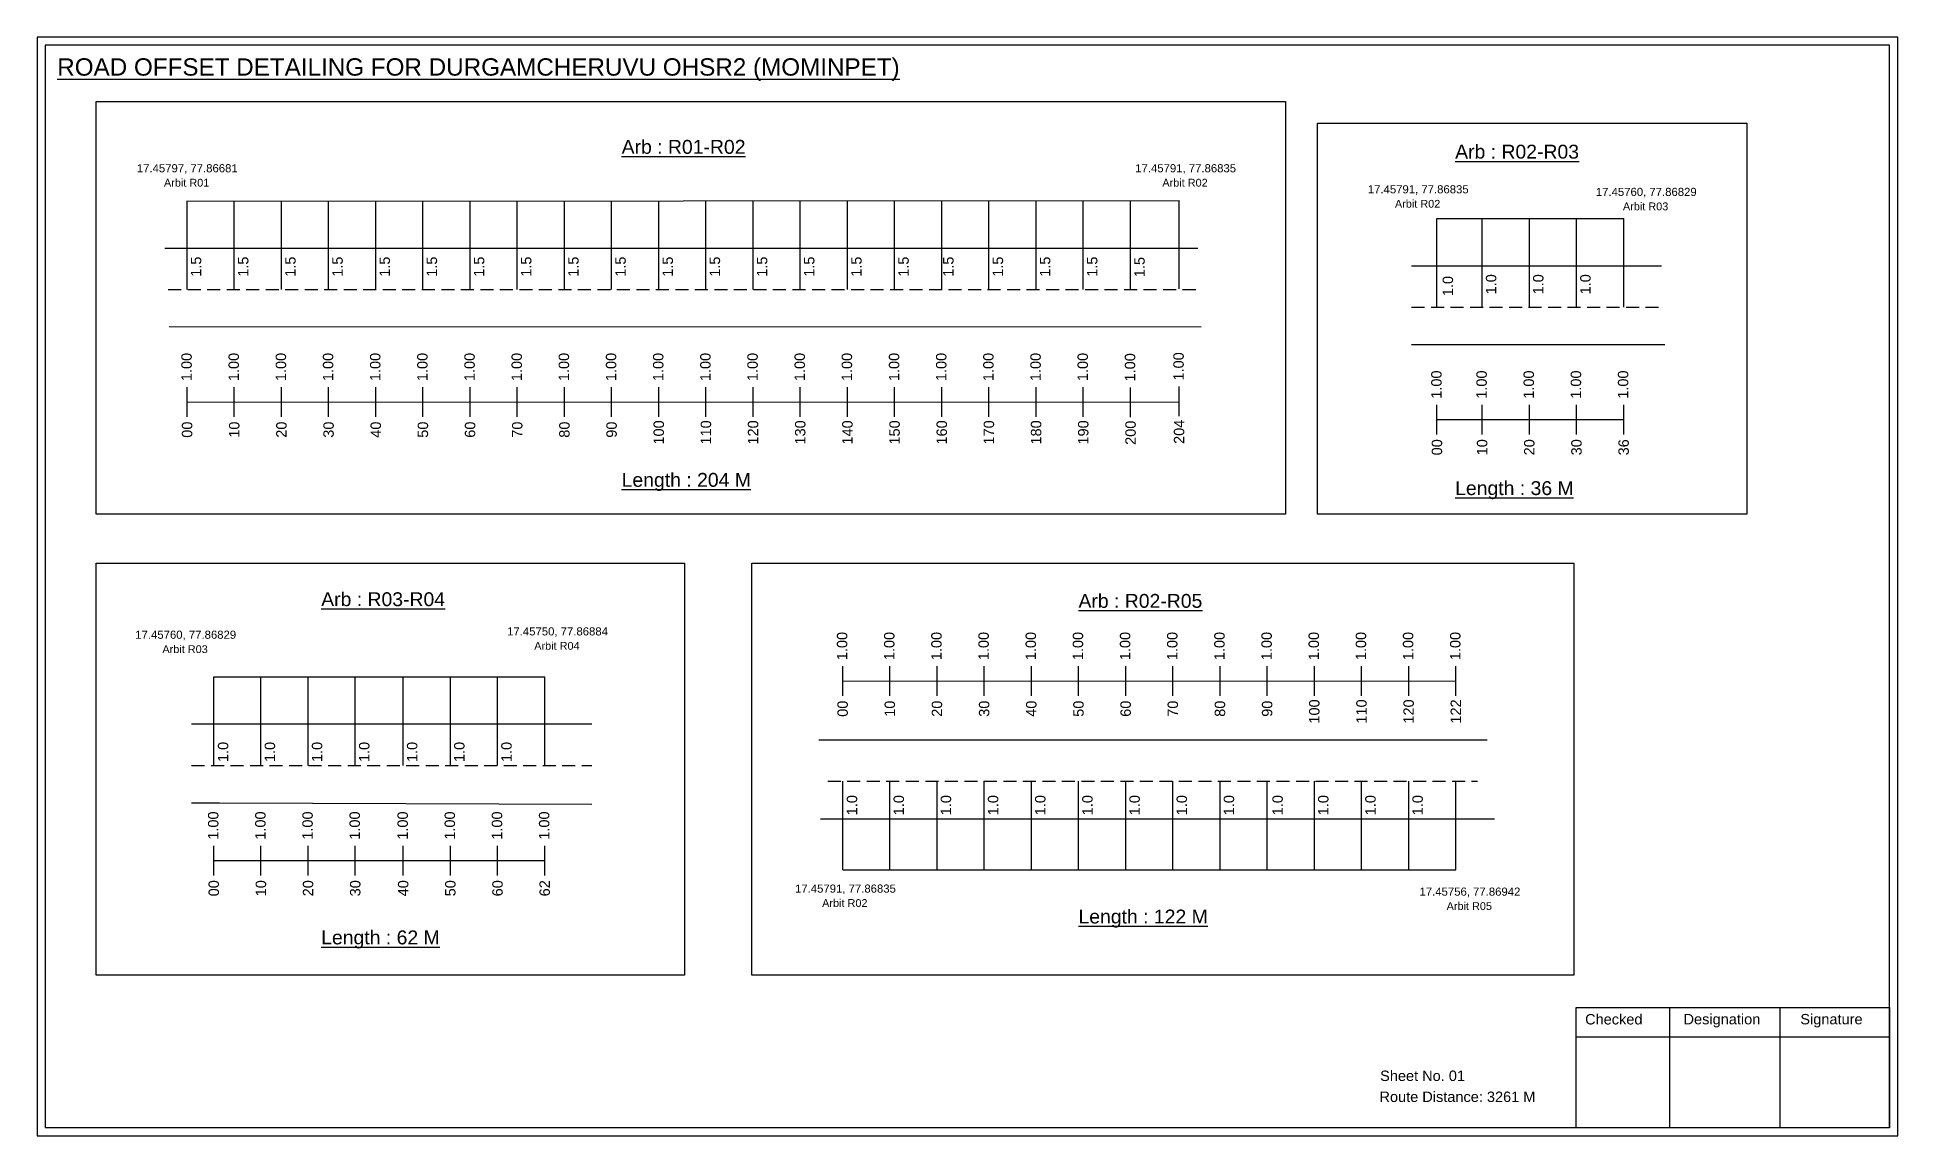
# Model space of a CAD drawing. Header units: inches. Extents: x 1512 to 7627, y 399 to 2397.
# Drawn here: x 4879 to 5416, y 1269 to 1586 of the extents above; entities that cross this region are included whole.
import ezdxf

# ---------------------------------------------------------------- set-up
doc = ezdxf.new("R2010")
doc.units = ezdxf.units.IN
doc.header["$MEASUREMENT"] = 0
doc.linetypes.add('DASHED2', pattern=[0.375, 0.25, -0.125])
doc.layers.add('PDF_Geometry', color=7, linetype='Continuous')
doc.layers.add('PDF_Text', color=5, linetype='Continuous')
doc.styles.add('PDF Arial', font='arial.ttf')
doc.styles.get("Standard").update_dxf_attribs({"font": 'arial.ttf'})

msp = doc.modelspace()

# ---------------------------------------------------------------- texts
at = {"color": 242, "true_color": 0xcd2027}
for s, height, p in [('%%UROAD OFFSET DETAILING FOR DURGAMCHERUVU OHSR2 (MOMINPET)', 5, (4884.92, 1574.54)), ('%%UArb : R01-R02', 4, (5047.66, 1552)), ('%%UArb : R02-R03', 4, (5287.99, 1550.62)), ('%%ULength : 204 M', 4, (5047.66, 1456)), ('%%ULength : 36 M', 4, (5287.99, 1453.62)), ('%%UArb : R03-R04', 4, (4961.03, 1421.59)), ('%%UArb : R02-R05', 4, (5179.38, 1421.11)), ('%%ULength : 122 M', 4, (5179.38, 1330.11)), ('%%ULength : 62 M', 4, (4961.03, 1324.09))]:
    msp.add_text(s, height=height, dxfattribs=at).set_placement(p)
at = {"color": 5}
for s, height, p in [('17.45797, 77.86681', 2.34, (4907.87, 1546.67)), ('17.45791, 77.86835', 2.34, (5195.74, 1546.67)), ('Arbit R01', 2.246, (4915.69, 1542.55)), ('Arbit R02', 2.246, (5203.56, 1542.55)), ('17.45791, 77.86835', 2.34, (5262.8, 1540.6)), ('17.45760, 77.86829', 2.34, (5328.55, 1539.85)), ('Arbit R02', 2.246, (5270.62, 1536.47)), ('Arbit R03', 2.246, (5336.37, 1535.72)), ('17.45760, 77.86829', 2.34, (4907.42, 1412.19)), ('17.45750, 77.86884', 2.34, (5014.63, 1413.15)), ('Arbit R04', 2.246, (5022.45, 1409.03)), ('Arbit R03', 2.246, (4915.24, 1408.07)), ('17.45791, 77.86835', 2.34, (5097.65, 1339)), ('Arbit R02', 2.246, (5105.47, 1334.88)), ('17.45756, 77.86942', 2.34, (5277.71, 1338.12)), ('Arbit R05', 2.246, (5285.53, 1334))]:
    msp.add_text(s, height=height, dxfattribs=at).set_placement(p)
for s, p in [('1.5', (4926.44, 1516.54)), ('1.5', (4940.04, 1516.54)), ('1.5', (4953.64, 1516.54)), ('1.5', (4967.24, 1516.54)), ('1.5', (4980.84, 1516.54)), ('1.5', (4994.44, 1516.54)), ('1.5', (5008.04, 1516.54)), ('1.5', (5021.64, 1516.54)), ('1.5', (5035.24, 1516.54)), ('1.5', (5048.84, 1516.54)), ('1.5', (5062.44, 1516.54)), ('1.5', (5076.04, 1516.54)), ('1.5', (5089.64, 1516.54)), ('1.5', (5103.24, 1516.54)), ('1.5', (5116.84, 1516.54)), ('1.5', (5130.44, 1516.54)), ('1.5', (5143.36, 1516.54)), ('1.5', (5157.64, 1516.54)), ('1.5', (5171.24, 1516.54)), ('1.5', (5184.84, 1516.54)), ('1.5', (5198.48, 1516.43)), ('1.0', (5287.38, 1510.96)), ('1.0', (5299.85, 1511.46)), ('1.0', (5313.45, 1511.46)), ('1.0', (5327.05, 1511.46)), ('1.0', (4934.24, 1376.64)), ('1.0', (4947.73, 1376.64)), ('1.0', (4961.33, 1376.64)), ('1.0', (4974.93, 1376.64)), ('1.0', (4988.75, 1376.64)), ('1.0', (5002.35, 1376.64)), ('1.0', (5015.95, 1376.64)), ('1.0', (5115.57, 1361.3)), ('1.0', (5129.06, 1361.3)), ('1.0', (5142.66, 1361.3)), ('1.0', (5156.26, 1361.3)), ('1.0', (5169.86, 1361.3)), ('1.0', (5183.46, 1361.3)), ('1.0', (5197.06, 1361.3)), ('1.0', (5210.66, 1361.3)), ('1.0', (5224.26, 1361.3)), ('1.0', (5238.29, 1361.3)), ('1.0', (5251.46, 1361.3)), ('1.0', (5265.06, 1361.3)), ('1.0', (5278.66, 1361.3))]:
    msp.add_text(s, height=3, rotation=90).set_placement(p)
at = {"color": 217, "true_color": 0x93278f}
for s, p in [('1.00', (4923.7, 1486.46)), ('1.00', (4937.3, 1486.46)), ('1.00', (4950.9, 1486.46)), ('1.00', (4964.5, 1486.46)), ('1.00', (4978.1, 1486.46)), ('1.00', (4991.7, 1486.46)), ('1.00', (5005.3, 1486.46)), ('1.00', (5018.9, 1486.46)), ('1.00', (5032.5, 1486.46)), ('1.00', (5046.1, 1486.46)), ('1.00', (5059.7, 1486.46)), ('1.00', (5073.3, 1486.46)), ('1.00', (5086.9, 1486.46)), ('1.00', (5100.5, 1486.46)), ('1.00', (5114.1, 1486.46)), ('1.00', (5127.7, 1486.46)), ('1.00', (5141.3, 1486.46)), ('1.00', (5154.9, 1486.46)), ('1.00', (5168.5, 1486.46)), ('1.00', (5182.1, 1486.46)), ('1.00', (5195.74, 1486.36)), ('1.00', (5209.73, 1486.63)), ('1.00', (5284.08, 1481.38)), ('1.00', (5297.11, 1481.38)), ('1.00', (5310.71, 1481.38)), ('1.00', (5324.31, 1481.38)), ('1.00', (5337.91, 1481.38)), ('00', (4923.85, 1470.14)), ('10', (4937.45, 1470.14)), ('20', (4951.05, 1470.14)), ('30', (4964.65, 1470.14)), ('40', (4978.25, 1470.14)), ('50', (4991.85, 1470.14)), ('60', (5005.45, 1470.14)), ('70', (5019.05, 1470.14)), ('80', (5032.65, 1470.14)), ('90', (5046.25, 1470.14)), ('100', (5059.85, 1468.18)), ('110', (5073.45, 1468.18)), ('120', (5087.05, 1468.18)), ('130', (5100.65, 1468.18)), ('140', (5114.25, 1468.18)), ('150', (5127.85, 1468.18)), ('160', (5141.45, 1468.18)), ('170', (5155.05, 1468.18)), ('180', (5168.65, 1468.18)), ('190', (5182.25, 1468.18)), ('200', (5195.89, 1468.08)), ('204', (5209.88, 1468.36)), ('00', (5284.23, 1465.06)), ('10', (5297.26, 1465.06)), ('20', (5310.86, 1465.06)), ('30', (5324.46, 1465.06)), ('36', (5338.06, 1465.06)), ('1.00', (5112.72, 1406.01)), ('1.00', (5126.32, 1406.01)), ('1.00', (5139.92, 1406.01)), ('1.00', (5153.52, 1406.01)), ('1.00', (5167.12, 1406.01)), ('1.00', (5180.72, 1406.01)), ('1.00', (5194.32, 1406.01)), ('1.00', (5207.92, 1406.01)), ('1.00', (5221.52, 1406.01)), ('1.00', (5235.12, 1406.01)), ('1.00', (5248.72, 1406.01)), ('1.00', (5262.32, 1406.01)), ('1.00', (5275.92, 1406.01)), ('1.00', (5289.52, 1406.01)), ('00', (5112.87, 1389.69)), ('10', (5126.47, 1389.69)), ('20', (5140.07, 1389.69)), ('30', (5153.67, 1389.69)), ('40', (5167.27, 1389.69)), ('50', (5180.87, 1389.69)), ('60', (5194.47, 1389.69)), ('70', (5208.07, 1389.69)), ('80', (5221.67, 1389.69)), ('90', (5235.27, 1389.69)), ('100', (5248.87, 1387.73)), ('110', (5262.47, 1387.73)), ('120', (5276.07, 1387.73)), ('122', (5289.67, 1387.73)), ('1.00', (4931.39, 1354.25)), ('1.00', (4944.99, 1354.25)), ('1.00', (4958.59, 1354.25)), ('1.00', (4972.19, 1354.25)), ('1.00', (4986.01, 1354.25)), ('1.00', (4999.61, 1354.25)), ('1.00', (5013.21, 1354.25)), ('1.00', (5026.81, 1354.25)), ('00', (4931.54, 1337.93)), ('10', (4945.14, 1337.93)), ('20', (4958.74, 1337.93)), ('30', (4972.34, 1337.93)), ('40', (4986.16, 1337.93)), ('50', (4999.76, 1337.93)), ('60', (5013.36, 1337.93)), ('62', (5026.96, 1337.93))]:
    msp.add_text(s, height=3, rotation=90, dxfattribs=at).set_placement(p)
for s, p in [('Sheet No. 01', (5266.36, 1284.7)), ('Route Distance: 3261 M', (5266.17, 1278.65))]:
    msp.add_text(s, height=3).set_placement(p)
at = {"layer": 'PDF_Text', "color": 7, "attachment_point": 7, "style": 'PDF Arial'}
for s, insert, char_height in [('Checked', (5325.46, 1300.95), 3.001), ('Designation', (5353.84, 1300.12), 3.0006), ('Signature', (5387.52, 1300.12), 3.001)]:
    msp.add_mtext(s, dxfattribs=dict(at, insert=insert, char_height=char_height))

# ---------------------------------------------------------------- linework, layer by layer
at = {"color": 5}
for p, q in [((4922.37, 1538.38), (5208.4, 1538.57)), ((5282.75, 1533.32), (5336.59, 1533.32)), ((4930.06, 1401.18), (5025.48, 1401.18)), ((5111.4, 1345.57), (5288.2, 1345.57))]:
    msp.add_line(p, q, dxfattribs=at)
for p, q in [((4922.37, 1512.86), (4922.37, 1538.4)), ((4935.97, 1512.86), (4935.97, 1538.4)), ((4949.57, 1512.86), (4949.57, 1538.4)), ((4963.17, 1512.86), (4963.17, 1538.4)), ((4976.77, 1512.86), (4976.77, 1538.4)), ((4990.37, 1512.86), (4990.37, 1538.4)), ((5003.97, 1512.86), (5003.97, 1538.4)), ((5017.57, 1512.86), (5017.57, 1538.4)), ((5031.17, 1512.86), (5031.17, 1538.4)), ((5044.77, 1512.86), (5044.77, 1538.4)), ((5058.37, 1512.86), (5058.37, 1538.4)), ((5071.97, 1512.86), (5071.97, 1538.4)), ((5085.57, 1512.86), (5085.57, 1538.4)), ((5099.17, 1512.86), (5099.17, 1538.4)), ((5112.77, 1512.86), (5112.77, 1538.4)), ((5126.37, 1512.86), (5126.37, 1538.4)), ((5139.97, 1512.86), (5139.97, 1538.4)), ((5153.57, 1512.86), (5153.57, 1538.4)), ((5167.17, 1512.86), (5167.17, 1538.4)), ((5180.77, 1512.86), (5180.77, 1538.4)), ((5194.41, 1513.03), (5194.41, 1538.3)), ((5208.4, 1513.04), (5208.4, 1538.57)), ((5282.75, 1507.79), (5282.75, 1533.32)), ((5295.79, 1507.79), (5295.79, 1533.32)), ((5309.39, 1507.79), (5309.39, 1533.32)), ((5322.99, 1507.79), (5322.99, 1533.32)), ((5336.59, 1507.79), (5336.59, 1533.32)), ((4915.96, 1524.75), (5213.8, 1524.75)), ((5275.41, 1519.67), (5347.44, 1519.67)), ((4917.21, 1502.18), (5214.71, 1502.14)), ((5275.41, 1496.99), (5348.44, 1496.99)), ((4930.06, 1375.65), (4930.06, 1401.18)), ((4943.66, 1375.65), (4943.66, 1401.18)), ((4957.26, 1375.65), (4957.26, 1401.18)), ((4970.86, 1375.65), (4970.86, 1401.18)), ((4984.68, 1375.65), (4984.68, 1401.18)), ((4998.28, 1375.65), (4998.28, 1401.18)), ((5011.88, 1375.65), (5011.88, 1401.18)), ((5025.48, 1375.65), (5025.48, 1401.18)), ((5039.08, 1387.53), (4923.66, 1387.53)), ((5297.25, 1382.99), (5104.55, 1382.99)), ((5111.4, 1345.57), (5111.4, 1371.11)), ((5125, 1345.57), (5125, 1371.11)), ((5138.6, 1345.57), (5138.6, 1371.11)), ((5152.2, 1345.57), (5152.2, 1371.11)), ((5165.8, 1345.57), (5165.8, 1371.11)), ((5179.4, 1345.57), (5179.4, 1371.11)), ((5193, 1345.57), (5193, 1371.11)), ((5206.6, 1345.57), (5206.6, 1371.11)), ((5220.2, 1345.57), (5220.2, 1371.11)), ((5233.8, 1345.57), (5233.8, 1371.11)), ((5247.4, 1345.57), (5247.4, 1371.11)), ((5261, 1345.57), (5261, 1371.11)), ((5274.6, 1345.57), (5274.6, 1371.11)), ((5288.2, 1345.57), (5288.2, 1371.11)), ((4923.66, 1364.85), (4931.71, 1364.85)), ((4931.71, 1364.85), (5039.08, 1364.55)), ((5104.99, 1360.3), (5113.04, 1360.3)), ((5113.04, 1360.3), (5299.38, 1360.3))]:
    msp.add_line(p, q)
at = {"linetype": 'DASHED2', "ltscale": 15}
for p, q in [((4916.92, 1512.86), (5213.4, 1512.91)), ((5275.41, 1507.79), (5347.94, 1507.79)), ((4923.66, 1375.65), (5039.08, 1375.65)), ((5107.1, 1371.11), (5294.48, 1371.11))]:
    msp.add_line(p, q, dxfattribs=at)
at = {"color": 217, "true_color": 0x93278f}
for p, q in [((4922.37, 1476.16), (4922.37, 1484.72)), ((4935.97, 1476.16), (4935.97, 1484.72)), ((4949.57, 1476.16), (4949.57, 1484.72)), ((4963.17, 1476.16), (4963.17, 1484.72)), ((4976.77, 1476.16), (4976.77, 1484.72)), ((4990.37, 1476.16), (4990.37, 1484.72)), ((5003.97, 1476.16), (5003.97, 1484.72)), ((5017.57, 1476.16), (5017.57, 1484.72)), ((5031.17, 1476.16), (5031.17, 1484.72)), ((5044.77, 1476.16), (5044.77, 1484.72)), ((5058.37, 1476.16), (5058.37, 1484.72)), ((5071.97, 1476.16), (5071.97, 1484.72)), ((5085.57, 1476.16), (5085.57, 1484.72)), ((5099.17, 1476.16), (5099.17, 1484.72)), ((5112.77, 1476.16), (5112.77, 1484.72)), ((5126.37, 1476.16), (5126.37, 1484.72)), ((5139.97, 1476.16), (5139.97, 1484.72)), ((5153.57, 1476.16), (5153.57, 1484.72)), ((5167.17, 1476.16), (5167.17, 1484.72)), ((5180.77, 1476.16), (5180.77, 1484.72)), ((5194.41, 1476.06), (5194.41, 1484.62)), ((5208.4, 1476.34), (5208.4, 1484.9)), ((4922.37, 1480.43), (5208.4, 1480.49)), ((5282.75, 1471.09), (5282.75, 1479.65)), ((5282.75, 1475.36), (5336.59, 1475.37)), ((5295.79, 1471.09), (5295.79, 1479.65)), ((5309.39, 1471.09), (5309.39, 1479.65)), ((5322.99, 1471.09), (5322.99, 1479.65)), ((5336.59, 1471.09), (5336.59, 1479.65)), ((5111.4, 1395.71), (5111.4, 1404.27)), ((5125, 1395.71), (5125, 1404.27)), ((5138.6, 1395.71), (5138.6, 1404.27)), ((5152.2, 1395.71), (5152.2, 1404.27)), ((5165.8, 1395.71), (5165.8, 1404.27)), ((5179.4, 1395.71), (5179.4, 1404.27)), ((5193, 1395.71), (5193, 1404.27)), ((5206.6, 1395.71), (5206.6, 1404.27)), ((5220.2, 1395.71), (5220.2, 1404.27)), ((5233.8, 1395.71), (5233.8, 1404.27)), ((5247.4, 1395.71), (5247.4, 1404.27)), ((5261, 1395.71), (5261, 1404.27)), ((5274.6, 1395.71), (5274.6, 1404.27)), ((5288.2, 1395.71), (5288.2, 1404.27)), ((5111.4, 1399.98), (5288.2, 1400.1)), ((4930.06, 1343.95), (4930.06, 1352.51)), ((4943.66, 1343.95), (4943.66, 1352.51)), ((4957.26, 1343.95), (4957.26, 1352.51)), ((4970.86, 1343.95), (4970.86, 1352.51)), ((4984.68, 1343.95), (4984.68, 1352.51)), ((4998.28, 1343.95), (4998.28, 1352.51)), ((5011.88, 1343.95), (5011.88, 1352.51)), ((5025.48, 1343.95), (5025.48, 1352.51)), ((4930.06, 1348.22), (5025.48, 1348.29))]:
    msp.add_line(p, q, dxfattribs=at)
for points in [[(4896.14, 1567.12), (5239.04, 1567.12), (5239.04, 1448.13), (4896.14, 1448.13)], [(5248.29, 1560.81), (5372.09, 1560.81), (5372.09, 1448.13), (5248.29, 1448.13)], [(4896.14, 1434.02), (5065.75, 1434.02), (5065.75, 1315.19), (4896.14, 1315.19)], [(5085.24, 1434.02), (5322.2, 1434.02), (5322.2, 1315.19), (5085.24, 1315.19)]]:
    msp.add_lwpolyline(points, close=True)
at = {"layer": 'PDF_Geometry'}
for points in [[(4879.14, 1585.61), (4879.14, 1268.9), (5415.62, 1268.9), (5415.62, 1585.61)], [(4881.47, 1583.29), (4881.47, 1271.32), (5413.2, 1271.32), (5413.2, 1583.29)]]:
    msp.add_lwpolyline(points, close=True, dxfattribs=at)
at = {"layer": 'PDF_Geometry', "color": 242, "true_color": 0xcc1f26}
msp.add_lwpolyline([(5413.2, 1271.23), (5322.86, 1271.23), (5322.86, 1305.84), (5413.2, 1305.84)], close=True, dxfattribs=at)
for points in [[(5349.84, 1305.84), (5349.84, 1271.23)], [(5381.56, 1305.84), (5381.56, 1271.23)], [(5322.86, 1297.47), (5413.2, 1297.47)]]:
    msp.add_lwpolyline(points, dxfattribs=at)

msp.set_redraw_order([(e.dxf.handle, doc.entitydb.next_handle()) for e in msp.query("TEXT MTEXT ATTDEF DIMENSION ARC_DIMENSION")])  # texts and dimensions are drawn at this point

doc.saveas('drawing.dxf')
